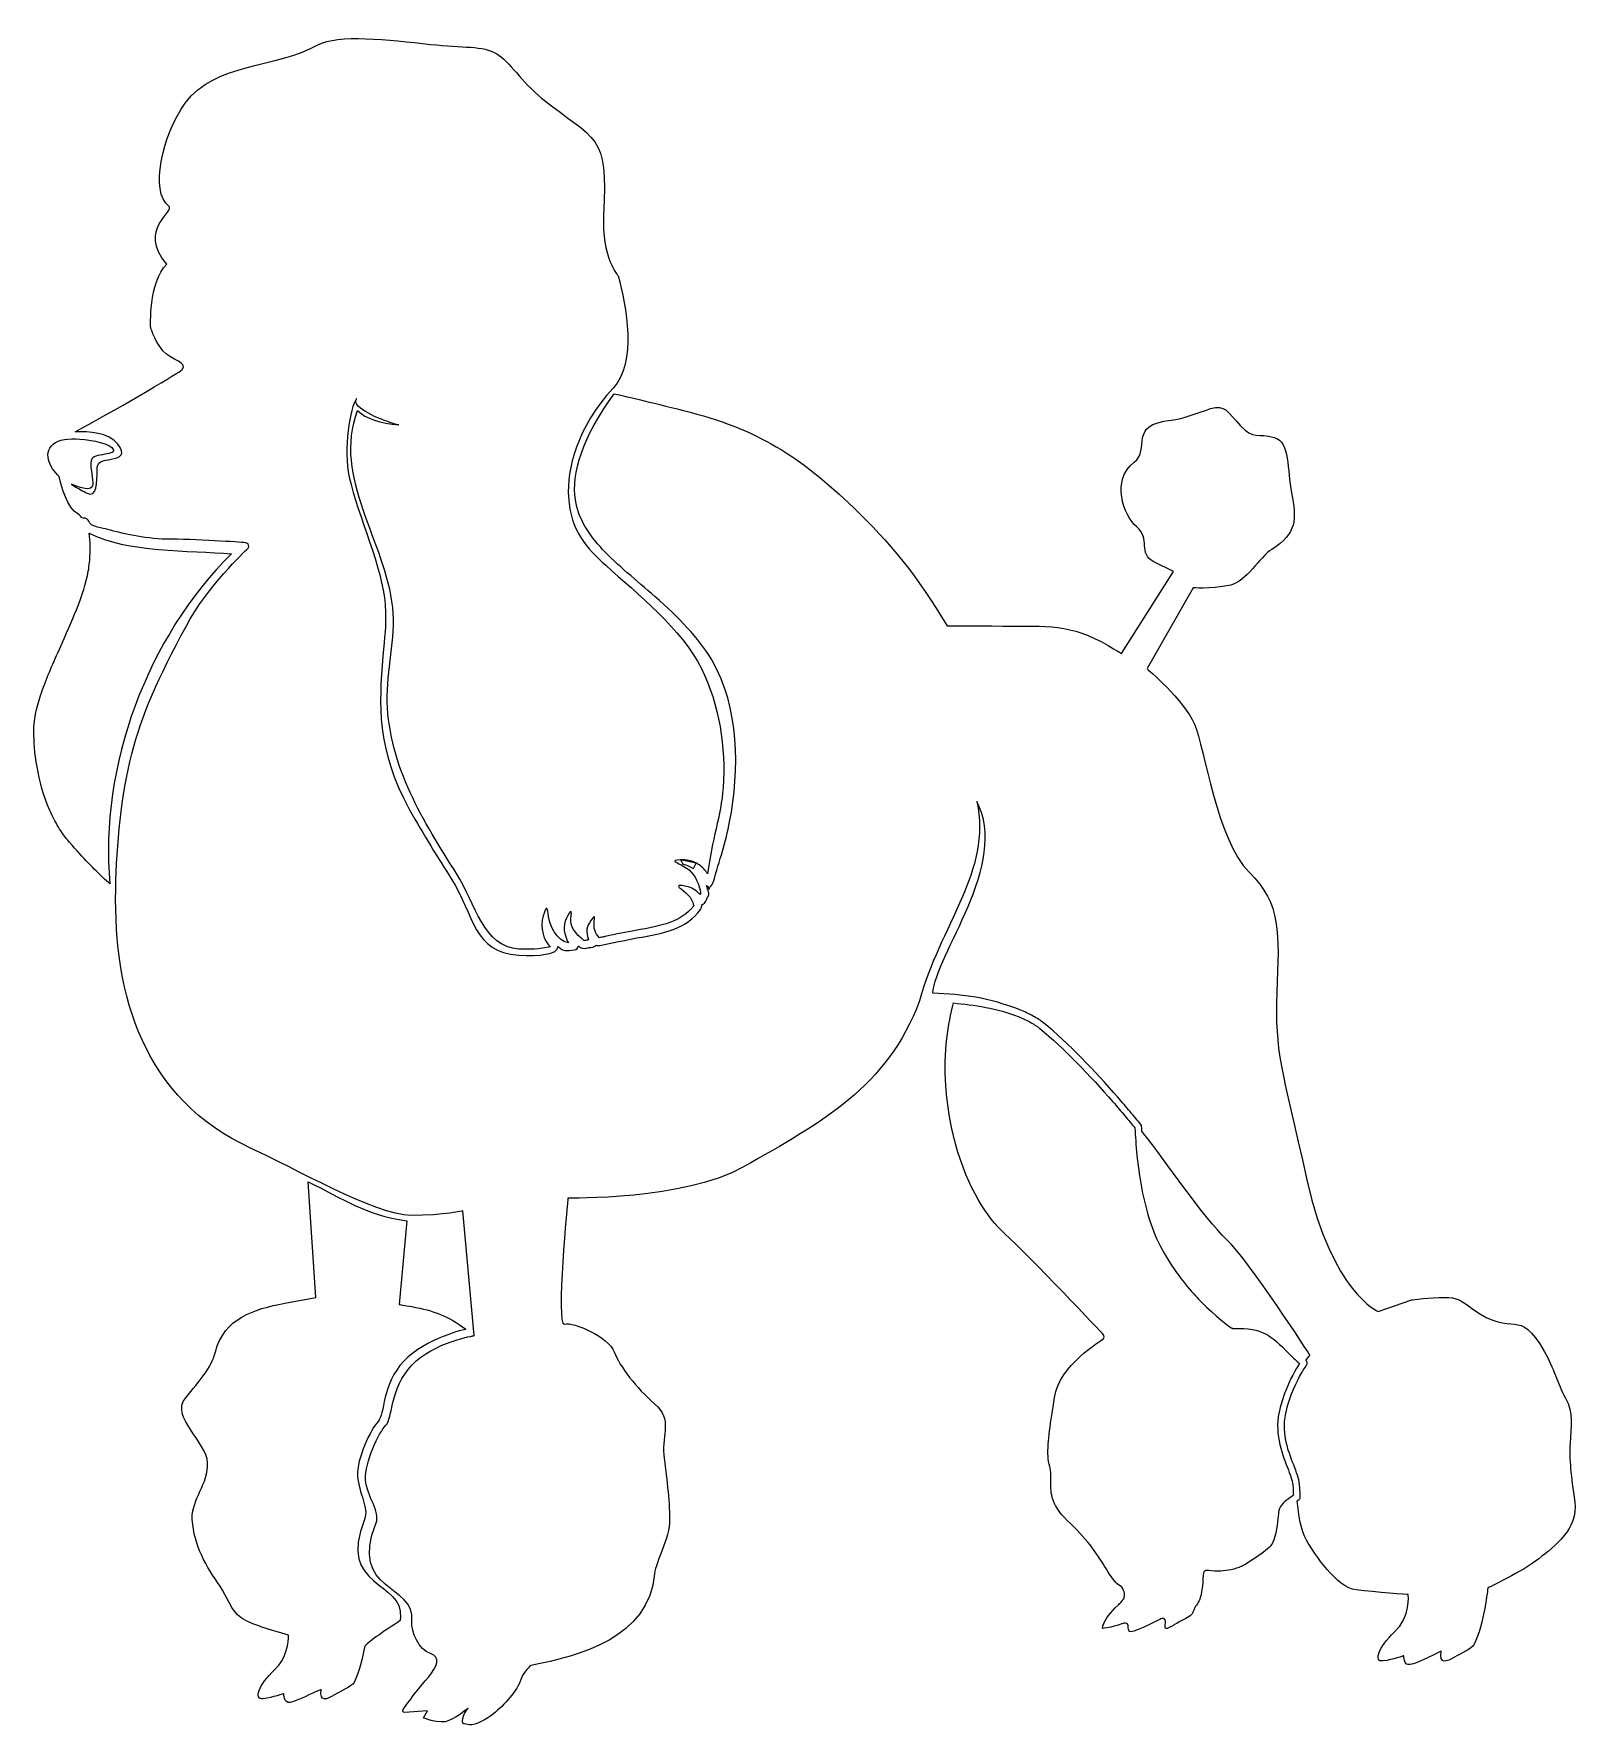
# Model space of a CAD drawing. Header units: centimetres. Extents: x -9.4 to 9.4, y -10.2 to 10.3.
import ezdxf

# ---------------------------------------------------------------- set-up
doc = ezdxf.new("R2010")
doc.units = ezdxf.units.CM
doc.header["$MEASUREMENT"] = 0
doc.layers.add('Camada 1', color=7, linetype='Continuous')

msp = doc.modelspace()

# ---------------------------------------------------------------- linework, layer by layer
at = {"layer": 'Camada 1'}
for points, knots in [([(-7.73697, 7.49444), (-7.96123, 7.27005), (-7.93326, 6.72297), (-7.93326, 6.72297), (-7.93326, 6.72297), (-7.93326, 6.72297), (-7.86672, 6.49916), (-7.74017, 6.40071), (-7.74017, 6.40071), (-7.61394, 6.30228), (-7.43831, 6.28117), (-7.5928, 6.18272), (-7.5928, 6.18272), (-7.72895, 6.09594), (-8.57425, 5.59953), (-8.84976, 5.45901), (-8.84976, 5.45901), (-8.67894, 5.46557), (-8.44831, 5.45335), (-8.3334, 5.30846), (-8.3334, 5.30846), (-8.30443, 5.27192), (-8.28011, 5.23054), (-8.28286, 5.20506), (-8.28286, 5.20506), (-8.29072, 5.13037), (-8.45103, 5.12132), (-8.4994, 5.11171), (-8.4994, 5.11171), (-8.55356, 5.10123), (-8.57991, 5.06586), (-8.58256, 5.02945), (-8.58256, 5.02945), (-8.58838, 4.94529), (-8.56872, 4.68435), (-8.66789, 4.70444), (-8.66789, 4.70444), (-8.72179, 4.71537), (-8.81439, 4.7704), (-8.89461, 4.82385), (-8.89461, 4.82385), (-8.79296, 4.77784), (-8.64341, 4.72789), (-8.63542, 4.81787), (-8.63542, 4.81787), (-8.62989, 4.88076), (-8.66482, 5.02041), (-8.66077, 5.07983), (-8.66077, 5.07983), (-8.65466, 5.165), (-8.59904, 5.16587), (-8.51763, 5.18177), (-8.51763, 5.18177), (-8.44032, 5.1969), (-8.37478, 5.20201), (-8.38439, 5.23842), (-8.38439, 5.23842), (-8.40709, 5.32346), (-8.67374, 5.35857), (-8.73809, 5.36627), (-8.73809, 5.36627), (-8.88081, 5.38344), (-9.01069, 5.37561), (-9.08755, 5.32841), (-9.08755, 5.32841), (-9.26008, 5.22268), (-9.15729, 5.02364), (-9.04329, 4.91645), (-9.04329, 4.91645), (-9.02538, 4.80011), (-8.93743, 4.52505), (-8.81686, 4.46475), (-8.81686, 4.46475), (-8.79297, 4.45282), (-8.77027, 4.40839), (-8.75235, 4.41247), (-8.75235, 4.41247), (-8.74375, 4.41435), (-8.73518, 4.4135), (-8.72758, 4.41027), (-8.72758, 4.41027), (-8.69191, 4.39773), (-8.68435, 4.38027), (-8.67501, 4.35899), (-8.67501, 4.35899), (-8.66802, 4.34282), (-8.65842, 4.32129), (-8.54118, 4.29419), (-8.54118, 4.29419), (-8.54118, 4.29419), (-8.54059, 4.2942), (-8.54059, 4.2942), (-8.54059, 4.2942), (-8.50156, 4.28518), (-8.46238, 4.27528), (-8.42089, 4.2648), (-8.42089, 4.2648), (-8.22957, 4.21646), (-7.98666, 4.15513), (-7.68072, 4.15513), (-7.68072, 4.15513), (-7.30096, 4.15513), (-6.7814, 4.11306), (-6.77995, 4.1129), (-6.77995, 4.1129), (-6.75751, 4.11115), (-6.7405, 4.0915), (-6.74225, 4.06893), (-6.74225, 4.06893), (-6.74312, 4.05697), (-6.7491, 4.04649), (-6.75783, 4.03967), (-6.75783, 4.03967), (-6.79336, 4.00676), (-7.23792, 3.59176), (-7.5044, 3.09884), (-7.5044, 3.09884), (-7.84354, 2.47125), (-8.04142, 2.0213), (-8.16096, 1.55301), (-8.16096, 1.55301), (-8.29129, 1.04205), (-8.34588, 0.46176), (-8.3571, -0.09376), (-8.3571, -0.09376), (-8.38316, -1.38681), (-8.01825, -2.63881), (-6.71295, -3.23553), (-6.71295, -3.23553), (-6.22209, -3.45992), (-5.19813, -4.04894), (-4.77731, -4.04894), (-4.77731, -4.04894), (-4.35662, -4.04894), (-4.14607, -3.99303), (-4.14607, -3.99303), (-4.14607, -3.99303), (-4.14607, -3.99303), (-4.00584, -5.50772), (-4.00584, -5.50772), (-4.00584, -5.50772), (-4.00584, -5.50772), (-4.49714, -5.58474), (-4.76347, -5.8652), (-4.76347, -5.8652), (-5.03009, -6.14566), (-4.99485, -6.51057), (-5.07901, -6.59474), (-5.07901, -6.59474), (-5.16333, -6.6789), (-5.33865, -7.04382), (-5.32465, -7.25421), (-5.32465, -7.25421), (-5.31068, -7.46463), (-5.14219, -7.63966), (-5.19826, -7.77988), (-5.19826, -7.77988), (-5.53563, -8.62297), (-4.71307, -8.51989), (-4.76331, -8.97217), (-4.76331, -8.97217), (-4.77728, -9.0984), (-4.67915, -9.3228), (-4.53892, -9.36489), (-4.53892, -9.36489), (-4.40364, -9.40537), (-4.45941, -9.5229), (-4.56382, -9.6513), (-4.56382, -9.6513), (-4.66897, -9.78063), (-4.7186, -9.83333), (-4.77744, -9.91737), (-4.77744, -9.91737), (-4.81281, -9.96759), (-4.91912, -10.08567), (-4.85404, -10.08075), (-4.85404, -10.08075), (-4.85404, -10.08075), (-4.57313, -10.05964), (-4.57313, -10.05964), (-4.57313, -10.05964), (-4.57313, -10.05964), (-4.62221, -10.14423), (-4.62221, -10.14423), (-4.62221, -10.14423), (-4.62221, -10.14423), (-4.43277, -10.22839), (-4.31336, -10.17931), (-4.31336, -10.17931), (-4.19395, -10.12997), (-4.08169, -10.02627), (-4.08169, -10.02627), (-4.08169, -10.02627), (-4.08169, -10.02627), (-4.17255, -10.14713), (-4.14606, -10.20873), (-4.14606, -10.20873), (-4.13788, -10.22767), (-4.08854, -10.22027), (-4.06057, -10.22839), (-4.06057, -10.22839), (-4.00088, -10.24601), (-3.84636, -10.15632), (-3.77445, -10.09663), (-3.77445, -10.09663), (-3.64253, -9.98712), (-3.48833, -9.82739), (-3.43298, -9.6611), (-3.43298, -9.6611), (-3.40808, -9.58596), (-3.32143, -9.50978), (-3.32143, -9.50978), (-3.32143, -9.50978), (-2.72019, -9.39418), (-1.88829, -9.17196), (-1.8178, -8.39715), (-1.8178, -8.39715), (-1.80383, -8.24279), (-1.6355, -7.97617), (-1.6355, -7.73778), (-1.6355, -7.73778), (-1.6355, -7.49942), (-1.67757, -7.20483), (-1.70554, -6.95234), (-1.70554, -6.95234), (-1.73367, -6.69985), (-1.59341, -6.53165), (-1.8178, -6.33523), (-1.8178, -6.33523), (-2.04235, -6.13894), (-2.23862, -5.88644), (-2.30881, -5.70412), (-2.30881, -5.70412), (-2.37885, -5.52166), (-2.79969, -5.33937), (-2.91195, -5.36733), (-2.91195, -5.36733), (-3.02408, -5.39546), (-2.86985, -3.83851), (-2.86985, -3.83851), (-2.86985, -3.83851), (-2.86985, -3.83851), (-1.45316, -3.86664), (-0.73776, -3.45992), (-0.73776, -3.45992), (0.21339, -2.91895), (1.00524, -2.49451), (1.39621, -1.44446), (1.39621, -1.44446), (1.63153, -0.55882), (2.28211, 0.14026), (2.09151, 0.97333), (2.09151, 0.97333), (2.495, 0.22226), (1.58346, -0.89534), (1.55814, -1.35302), (1.55814, -1.35302), (1.92509, -1.36583), (2.23119, -1.40313), (2.62534, -1.55977), (2.62534, -1.55977), (2.6782, -1.58075), (2.72858, -1.60406), (2.77472, -1.62954), (2.77472, -1.62954), (2.8219, -1.65544), (2.86574, -1.68412), (2.90521, -1.71574), (2.90521, -1.71574), (2.90521, -1.71574), (2.90653, -1.71677), (2.90653, -1.71677), (2.90653, -1.71677), (3.19818, -1.95209), (3.53312, -2.30549), (3.80323, -2.61535), (3.80323, -2.61535), (3.85451, -2.6739), (3.90443, -2.73259), (3.95248, -2.78982), (3.95248, -2.78982), (4.00127, -2.8479), (4.04479, -2.9005), (4.08252, -2.94706), (4.08252, -2.94706), (4.08792, -2.95362), (4.09141, -2.96206), (4.09186, -2.97124), (4.09186, -2.97124), (4.09257, -2.98958), (4.09347, -3.00807), (4.09448, -3.02715), (4.09448, -3.02715), (4.09448, -3.02715), (4.11514, -3.05319), (4.11514, -3.05319), (4.11514, -3.05319), (4.38163, -3.38971), (4.84452, -4.07702), (5.125, -4.34351), (5.125, -4.34351), (5.40556, -4.61013), (6.13484, -5.74607), (6.13484, -5.74607), (6.13484, -5.74607), (6.13484, -5.74607), (6.11518, -5.76705), (6.08489, -5.80796), (6.08489, -5.80796), (6.08489, -5.80796), (6.08851, -5.81148), (6.08851, -5.81148), (6.08851, -5.81148), (6.08851, -5.81148), (6.08851, -5.81148), (6.08851, -5.81148), (6.08851, -5.81148), (6.10325, -5.82516), (6.10613, -5.84789), (6.09452, -5.86493), (6.09452, -5.86493), (6.04441, -5.93713), (5.97599, -6.05117), (5.9163, -6.20436), (5.9163, -6.20436), (5.90508, -6.23376), (5.89357, -6.26492), (5.88267, -6.29842), (5.88267, -6.29842), (5.87203, -6.33104), (5.86169, -6.36541), (5.85224, -6.4015), (5.85224, -6.4015), (5.85224, -6.4015), (5.85192, -6.40147), (5.85192, -6.40147), (5.85192, -6.40147), (5.85192, -6.40147), (5.85192, -6.40176), (5.85192, -6.40176), (5.85192, -6.40176), (5.77924, -6.67391), (5.8679, -6.90053), (5.93709, -7.07714), (5.93709, -7.07714), (5.97178, -7.16593), (6.00175, -7.24301), (6.00728, -7.31185), (6.00728, -7.31185), (6.00728, -7.31185), (6.00728, -7.31185), (6.00728, -7.31185), (6.00728, -7.31185), (6.00728, -7.31185), (6.00728, -7.31214), (6.00728, -7.31214), (6.00728, -7.31214), (6.00728, -7.31214), (6.00741, -7.31418), (6.00741, -7.31418), (6.00741, -7.31418), (6.00741, -7.31418), (6.00741, -7.31418), (6.00741, -7.31418), (6.00741, -7.31418), (6.00741, -7.31418), (6.00741, -7.31434), (6.00741, -7.31434), (6.00741, -7.31434), (6.00741, -7.31434), (6.01077, -7.36167), (6.01077, -7.36167), (6.01077, -7.36167), (6.01265, -7.39107), (6.01498, -7.42239), (6.01762, -7.45864), (6.01762, -7.45864), (6.01762, -7.45864), (6.01762, -7.45893), (6.01762, -7.45893), (6.01762, -7.45893), (6.01762, -7.45893), (6.01791, -7.46126), (6.01791, -7.46126), (6.01791, -7.46126), (6.01791, -7.46126), (6.01762, -7.46142), (6.01762, -7.46142), (6.01762, -7.46142), (6.01878, -7.47481), (6.01325, -7.48849), (6.00161, -7.49711), (6.00161, -7.49711), (5.99447, -7.50264), (5.98764, -7.50772), (5.98108, -7.51254), (5.98108, -7.51254), (5.99608, -7.68232), (6.02347, -7.87134), (6.09295, -7.99032), (6.09295, -7.99032), (6.19108, -8.15862), (6.45755, -8.56534), (6.69607, -8.59344), (6.69607, -8.59344), (6.93446, -8.62157), (7.32718, -8.64951), (7.32718, -8.64951), (7.32718, -8.64951), (7.32718, -8.64951), (7.35777, -8.92066), (7.16121, -9.10354), (7.16121, -9.10354), (6.96447, -9.28629), (6.90128, -9.46901), (7.02066, -9.45504), (7.02066, -9.45504), (7.14007, -9.44094), (7.27347, -9.3917), (7.27347, -9.3917), (7.27347, -9.3917), (7.27347, -9.3917), (7.26691, -9.51314), (7.3512, -9.49917), (7.3512, -9.49917), (7.43552, -9.48504), (7.7263, -9.3355), (7.7263, -9.3355), (7.7263, -9.3355), (7.70082, -9.50221), (7.79213, -9.46755), (7.8878, -9.40903), (7.8878, -9.40903), (7.95347, -9.36897), (8.10243, -9.30433), (8.12516, -9.25771), (8.12516, -9.25771), (8.24909, -9.00434), (8.29177, -8.56911), (8.29177, -8.56911), (8.29177, -8.56911), (8.29177, -8.56911), (8.71579, -8.36903), (8.91206, -8.21467), (8.91206, -8.21467), (9.10851, -8.06031), (9.3891, -7.85005), (9.34688, -7.52736), (9.34688, -7.52736), (9.30481, -7.20483), (9.27687, -7.00841), (9.29084, -6.81211), (9.29084, -6.81211), (9.30481, -6.61566), (9.33291, -6.44749), (9.23477, -6.26503), (9.23477, -6.26503), (9.13664, -6.08271), (9.09454, -5.90041), (8.98228, -5.70411), (8.98228, -5.70411), (8.65666, -5.13417), (8.61792, -5.55253), (8.11267, -5.18516), (8.11267, -5.18516), (7.95847, -5.0729), (7.93035, -5.04477), (7.76202, -5.04477), (7.76202, -5.04477), (7.59369, -5.04477), (7.3693, -5.0729), (7.3693, -5.0729), (7.3693, -5.0729), (7.3693, -5.0729), (6.96245, -5.21313), (6.96245, -5.21313), (6.96245, -5.21313), (6.96245, -5.21313), (6.40664, -4.99368), (6.09792, -3.61793), (6.09792, -3.61793), (5.78907, -2.24231), (5.70478, -2.07382), (5.73287, -1.34386), (5.73287, -1.34386), (5.76097, -0.61387), (5.78907, -0.27695), (5.39606, 0.11608), (5.39606, 0.11608), (5.00292, 0.50909), (4.85861, 1.61751), (4.73251, 1.9121), (4.73251, 1.9121), (4.60628, 2.20653), (4.15733, 2.58528), (4.15733, 2.58528), (4.15733, 2.58528), (4.15733, 2.58528), (4.71825, 3.56702), (4.71825, 3.56702), (4.71825, 3.56702), (4.71825, 3.56702), (4.89195, 3.54358), (5.17241, 3.59962), (5.17241, 3.59962), (5.35458, 3.63603), (5.52655, 3.94067), (5.67115, 4.03282), (5.67115, 4.03282), (5.9755, 4.22634), (5.97447, 4.39744), (5.91055, 4.71722), (5.91055, 4.71722), (5.85448, 4.99768), (5.89658, 5.33433), (5.70015, 5.39056), (5.70015, 5.39056), (5.50386, 5.44663), (5.44779, 5.36243), (5.29343, 5.53063), (5.29343, 5.53063), (5.13923, 5.69912), (5.09716, 5.79725), (4.92883, 5.74119), (4.92883, 5.74119), (4.7605, 5.68497), (4.59215, 5.6148), (4.45194, 5.6008), (4.45194, 5.6008), (3.91857, 5.54751), (4.2063, 5.24811), (3.99937, 5.08912), (3.99937, 5.08912), (3.72389, 4.87711), (3.86658, 4.44145), (4.03228, 4.30484), (4.03228, 4.30484), (4.20587, 4.16199), (4.04379, 3.98086), (4.24151, 3.88241), (4.24151, 3.88241), (4.24151, 3.88241), (4.48006, 3.76345), (4.48006, 3.76345), (4.48006, 3.76345), (4.48006, 3.76345), (3.84882, 2.76758), (3.84882, 2.76758), (3.84882, 2.76758), (3.84882, 2.76758), (3.77982, 2.81097), (3.68528, 2.86603), (3.68528, 2.86603), (3.22411, 3.13453), (2.94207, 3.09987), (2.40941, 3.10251), (2.40941, 3.10251), (2.0605, 3.10426), (1.73086, 3.10426), (1.73086, 3.10426), (1.73086, 3.10426), (1.37732, 3.70333), (1.02522, 4.12777), (0.60191, 4.53333), (0.60191, 4.53333), (-0.0583, 5.16574), (-0.56503, 5.49337), (-1.46901, 5.71805), (-1.46901, 5.71805), (-1.86422, 5.81634), (-2.21979, 5.90355), (-2.30994, 5.91958), (-2.30994, 5.91958), (-2.69377, 5.39727), (-2.82889, 4.94906), (-2.77897, 4.63381), (-2.77897, 4.63381), (-2.74243, 4.40256), (-2.61792, 4.21167), (-2.44943, 4.03199), (-2.44943, 4.03199), (-2.26988, 3.84051), (-2.04041, 3.66184), (-1.81427, 3.46075), (-1.81427, 3.46075), (-1.52363, 3.20228), (-1.28759, 2.96696), (-1.12466, 2.69248), (-1.12466, 2.69248), (-0.78538, 2.12124), (-0.78655, 1.35763), (-0.90826, 0.72522), (-0.90826, 0.72522), (-0.95472, 0.48437), (-1.02608, 0.2658), (-1.10821, -0.0113), (-1.10821, -0.0113), (-1.10821, -0.0113), (-1.10831, -0.01128), (-1.10831, -0.01128), (-1.10831, -0.01128), (-1.11807, -0.04404), (-1.1453, -0.05089), (-1.15826, -0.09428), (-1.15826, -0.09428), (-1.16699, -0.0742), (-1.1689, -0.05658), (-1.1884, -0.04753), (-1.1884, -0.04753), (-1.1785, -0.07592), (-1.16977, -0.10317), (-1.1625, -0.12661), (-1.1625, -0.12661), (-1.1625, -0.12661), (-1.1625, -0.12661), (-1.1625, -0.12661), (-1.1625, -0.12661), (-1.15843, -0.13955), (-1.15901, -0.15413), (-1.16483, -0.16738), (-1.16483, -0.16738), (-1.17139, -0.18251), (-1.17795, -0.19662), (-1.18449, -0.20987), (-1.18449, -0.20987), (-1.19002, -0.2208), (-1.19629, -0.23289), (-1.20373, -0.24644), (-1.20373, -0.24644), (-1.20796, -0.25533), (-1.2145, -0.26348), (-1.22339, -0.26943), (-1.22339, -0.26943), (-1.23141, -0.27512), (-1.2403, -0.27816), (-1.24932, -0.27919), (-1.24932, -0.27919), (-1.2448, -0.30205), (-1.24435, -0.31398), (-1.25993, -0.33523), (-1.25993, -0.33523), (-1.43556, -0.57494), (-1.6844, -0.61976), (-2.03228, -0.68239), (-2.03228, -0.68239), (-2.18344, -0.70975), (-2.33314, -0.74266), (-2.48324, -0.77428), (-2.48324, -0.77428), (-2.49679, -0.77748), (-2.5115, -0.776), (-2.52417, -0.7692), (-2.52417, -0.7692), (-2.54513, -0.79423), (-2.58751, -0.79497), (-2.61736, -0.79992), (-2.61736, -0.79992), (-2.6494, -0.80561), (-2.69293, -0.82016), (-2.72147, -0.79656), (-2.72147, -0.79656), (-2.72816, -0.79103), (-2.73459, -0.78534), (-2.74113, -0.77965), (-2.74113, -0.77965), (-2.75031, -0.80354), (-2.76325, -0.82246), (-2.79151, -0.82582), (-2.79151, -0.82582), (-2.89679, -0.83863), (-2.9125, -0.85201), (-2.99318, -0.78592), (-2.99318, -0.78592), (-2.99318, -0.78592), (-2.99318, -0.78663), (-2.99318, -0.78663), (-2.99318, -0.78663), (-2.98868, -0.88392), (-3.22181, -0.90442), (-3.46612, -0.88945), (-3.46612, -0.88945), (-4.0282, -0.85476), (-3.99558, -0.41693), (-4.28987, 0.04379), (-4.28987, 0.04379), (-4.44494, 0.28652), (-4.62261, 0.56976), (-4.79049, 0.87395), (-4.79049, 0.87395), (-5.20009, 1.61671), (-5.16077, 2.14575), (-5.11709, 2.73257), (-5.11709, 2.73257), (-5.09759, 2.99612), (-5.06904, 3.05568), (-5.08928, 3.3663), (-5.08928, 3.3663), (-5.11796, 3.80358), (-5.41559, 4.43162), (-5.5241, 4.9107), (-5.5241, 4.9107), (-5.59808, 5.23701), (-5.51217, 5.7653), (-5.43499, 5.86317), (-5.43499, 5.86317), (-5.43033, 5.86915), (-5.46806, 5.81848), (-5.41475, 5.77086), (-5.41475, 5.77086), (-5.34516, 5.70765), (-5.247, 5.65452), (-5.13329, 5.61084), (-5.13329, 5.61084), (-5.06529, 5.58478), (-4.9951, 5.56176), (-4.92318, 5.54181), (-4.92318, 5.54181), (-5.14159, 5.56454), (-5.32217, 5.61521), (-5.42176, 5.71683), (-5.42176, 5.71683), (-5.73048, 4.90316), (-5.07754, 4.11652), (-4.99554, 3.32743), (-4.99554, 3.32743), (-4.9558, 2.94635), (-5.07155, 2.5663), (-5.06179, 2.18451), (-5.06179, 2.18451), (-5.04168, 1.40169), (-4.62057, 0.72298), (-4.22203, 0.10092), (-4.22203, 0.10092), (-3.98904, -0.26267), (-3.90138, -0.79432), (-3.46498, -0.81777), (-3.46498, -0.81777), (-3.34483, -0.82433), (-3.21, -0.81938), (-3.08245, -0.78851), (-3.08245, -0.78851), (-3.16238, -0.73173), (-3.21233, -0.5506), (-3.16997, -0.41354), (-3.16997, -0.41354), (-3.14026, -0.31789), (-3.1225, -0.28061), (-3.11025, -0.39126), (-3.11025, -0.39126), (-3.09482, -0.53062), (-3.01095, -0.7176), (-2.86096, -0.7403), (-2.86096, -0.7403), (-2.92197, -0.64169), (-2.93174, -0.53715), (-2.88834, -0.44413), (-2.88834, -0.44413), (-2.83767, -0.33562), (-2.81714, -0.32501), (-2.8336, -0.44879), (-2.8336, -0.44879), (-2.8422, -0.5433), (-2.78468, -0.61421), (-2.72134, -0.67332), (-2.72134, -0.67332), (-2.70621, -0.68745), (-2.69004, -0.70187), (-2.67401, -0.71542), (-2.67401, -0.71542), (-2.66221, -0.71354), (-2.64837, -0.71121), (-2.63295, -0.70843), (-2.63295, -0.70843), (-2.63295, -0.70843), (-2.6194, -0.70608), (-2.6194, -0.70608), (-2.6194, -0.70608), (-2.6194, -0.70608), (-2.62131, -0.70087), (-2.62131, -0.70087), (-2.62131, -0.70087), (-2.65568, -0.60374), (-2.64301, -0.53863), (-2.59318, -0.47224), (-2.59318, -0.47224), (-2.54439, -0.40713), (-2.54468, -0.40205), (-2.55138, -0.47938), (-2.55138, -0.47938), (-2.55823, -0.55873), (-2.54598, -0.62236), (-2.48658, -0.68017), (-2.48658, -0.68017), (-2.48658, -0.68017), (-2.46065, -0.67448), (-2.46065, -0.67448), (-2.46065, -0.67448), (-2.46065, -0.67448), (-2.46049, -0.67449), (-2.46049, -0.67449), (-2.46049, -0.67449), (-2.44536, -0.67116), (-2.43064, -0.6678), (-2.41665, -0.66459), (-2.41665, -0.66459), (-2.28431, -0.63371), (-2.16109, -0.61159), (-2.04854, -0.59135), (-2.04854, -0.59135), (-1.72847, -0.53367), (-1.49768, -0.49203), (-1.34377, -0.2924), (-1.34377, -0.2924), (-1.35528, -0.23734), (-1.37814, -0.19572), (-1.40973, -0.16135), (-1.40973, -0.16135), (-1.4741, -0.09131), (-1.63164, -0.02054), (-1.42955, -0.05634), (-1.42955, -0.05634), (-1.36867, -0.06711), (-1.32078, -0.10322), (-1.26718, -0.15566), (-1.26718, -0.15566), (-1.25858, -0.16439), (-1.25975, -0.11211), (-1.27549, -0.06361), (-1.27549, -0.06361), (-1.31494, 0.05783), (-1.36971, 0.13602), (-1.46274, 0.18669), (-1.46274, 0.18669), (-1.54764, 0.23299), (-1.6439, 0.26387), (-1.50264, 0.26548), (-1.50264, 0.26548), (-1.49129, 0.26548), (-1.47846, 0.26548), (-1.46375, 0.26519), (-1.46375, 0.26519), (-1.46375, 0.26519), (-1.4556, 0.26506), (-1.4556, 0.26506), (-1.4556, 0.26506), (-1.4093, 0.2639), (-1.36387, 0.25183), (-1.32206, 0.23085), (-1.32206, 0.23085), (-1.31783, 0.22865), (-1.31362, 0.22648), (-1.30939, 0.22416), (-1.30939, 0.22416), (-1.26642, 0.20043), (-1.22771, 0.16722), (-1.19625, 0.12703), (-1.19625, 0.12703), (-1.18852, 0.11727), (-1.18154, 0.10737), (-1.17498, 0.09732), (-1.17498, 0.09732), (-1.12489, 0.49935), (-1.01205, 0.80429), (-0.98654, 1.14182), (-0.98654, 1.14182), (-0.95016, 1.62423), (-1.03562, 2.15353), (-1.25025, 2.58674), (-1.25025, 2.58674), (-1.48716, 3.06479), (-2.02434, 3.49146), (-2.4092, 3.83917), (-2.4092, 3.83917), (-2.64246, 4.05018), (-2.83642, 4.24819), (-2.86397, 4.66933), (-2.86397, 4.66933), (-2.88508, 4.99302), (-2.75999, 5.5187), (-2.32184, 5.98976), (-2.32184, 5.98976), (-2.32184, 5.98976), (-2.32242, 5.98931), (-2.32242, 5.98931), (-2.32242, 5.98931), (-2.03193, 6.29538), (-2.15846, 6.99041), (-2.26141, 7.35255), (-2.26141, 7.35255), (-2.26141, 7.35255), (-2.46498, 7.58422), (-2.43688, 8.08965), (-2.43688, 8.08965), (-2.38081, 9.10036), (-2.52964, 8.97471), (-3.18898, 9.50866), (-3.18898, 9.50866), (-3.43202, 9.7053), (-3.58069, 9.9552), (-3.73168, 10.04534), (-3.73168, 10.04534), (-3.90321, 10.14771), (-4.14419, 10.11596), (-4.53837, 10.16022), (-4.53837, 10.16022), (-5.04772, 10.21745), (-5.66195, 10.28793), (-5.90452, 10.15323), (-5.90452, 10.15323), (-6.40908, 9.87306), (-7.15084, 9.93873), (-7.51298, 9.44846), (-7.51298, 9.44846), (-7.79955, 9.06069), (-7.94137, 8.36319), (-7.71539, 8.20185), (-7.71539, 8.20185), (-7.62135, 8.13457), (-8.10361, 7.91674), (-7.73697, 7.49444), (-7.73697, 7.49444), (-7.73697, 7.49444), (-7.73697, 7.49444), (-7.73697, 7.49444)], [0, 0, 0, 0, 0.00431034, 0.00431034, 0.00431034, 0.00431034, 0.00862069, 0.00862069, 0.00862069, 0.00862069, 0.01293103, 0.01293103, 0.01293103, 0.01293103, 0.01724138, 0.01724138, 0.01724138, 0.01724138, 0.02155172, 0.02155172, 0.02155172, 0.02155172, 0.02586207, 0.02586207, 0.02586207, 0.02586207, 0.03017241, 0.03017241, 0.03017241, 0.03017241, 0.03448276, 0.03448276, 0.03448276, 0.03448276, 0.0387931, 0.0387931, 0.0387931, 0.0387931, 0.04310345, 0.04310345, 0.04310345, 0.04310345, 0.04741379, 0.04741379, 0.04741379, 0.04741379, 0.05172414, 0.05172414, 0.05172414, 0.05172414, 0.05603448, 0.05603448, 0.05603448, 0.05603448, 0.06034483, 0.06034483, 0.06034483, 0.06034483, 0.06465517, 0.06465517, 0.06465517, 0.06465517, 0.06896552, 0.06896552, 0.06896552, 0.06896552, 0.07327586, 0.07327586, 0.07327586, 0.07327586, 0.07758621, 0.07758621, 0.07758621, 0.07758621, 0.08189655, 0.08189655, 0.08189655, 0.08189655, 0.0862069, 0.0862069, 0.0862069, 0.0862069, 0.09051724, 0.09051724, 0.09051724, 0.09051724, 0.09482759, 0.09482759, 0.09482759, 0.09482759, 0.09913793, 0.09913793, 0.09913793, 0.09913793, 0.10344828, 0.10344828, 0.10344828, 0.10344828, 0.10775862, 0.10775862, 0.10775862, 0.10775862, 0.11206897, 0.11206897, 0.11206897, 0.11206897, 0.11637931, 0.11637931, 0.11637931, 0.11637931, 0.12068966, 0.12068966, 0.12068966, 0.12068966, 0.125, 0.125, 0.125, 0.125, 0.12931034, 0.12931034, 0.12931034, 0.12931034, 0.13362069, 0.13362069, 0.13362069, 0.13362069, 0.13793103, 0.13793103, 0.13793103, 0.13793103, 0.14224138, 0.14224138, 0.14224138, 0.14224138, 0.14655172, 0.14655172, 0.14655172, 0.14655172, 0.15086207, 0.15086207, 0.15086207, 0.15086207, 0.15517241, 0.15517241, 0.15517241, 0.15517241, 0.15948276, 0.15948276, 0.15948276, 0.15948276, 0.1637931, 0.1637931, 0.1637931, 0.1637931, 0.16810345, 0.16810345, 0.16810345, 0.16810345, 0.17241379, 0.17241379, 0.17241379, 0.17241379, 0.17672414, 0.17672414, 0.17672414, 0.17672414, 0.18103448, 0.18103448, 0.18103448, 0.18103448, 0.18534483, 0.18534483, 0.18534483, 0.18534483, 0.18965517, 0.18965517, 0.18965517, 0.18965517, 0.19396552, 0.19396552, 0.19396552, 0.19396552, 0.19827586, 0.19827586, 0.19827586, 0.19827586, 0.20258621, 0.20258621, 0.20258621, 0.20258621, 0.20689655, 0.20689655, 0.20689655, 0.20689655, 0.2112069, 0.2112069, 0.2112069, 0.2112069, 0.21551724, 0.21551724, 0.21551724, 0.21551724, 0.21982759, 0.21982759, 0.21982759, 0.21982759, 0.22413793, 0.22413793, 0.22413793, 0.22413793, 0.22844828, 0.22844828, 0.22844828, 0.22844828, 0.23275862, 0.23275862, 0.23275862, 0.23275862, 0.23706897, 0.23706897, 0.23706897, 0.23706897, 0.24137931, 0.24137931, 0.24137931, 0.24137931, 0.24568966, 0.24568966, 0.24568966, 0.24568966, 0.25, 0.25, 0.25, 0.25, 0.25431034, 0.25431034, 0.25431034, 0.25431034, 0.25862069, 0.25862069, 0.25862069, 0.25862069, 0.26293103, 0.26293103, 0.26293103, 0.26293103, 0.26724138, 0.26724138, 0.26724138, 0.26724138, 0.27155172, 0.27155172, 0.27155172, 0.27155172, 0.27586207, 0.27586207, 0.27586207, 0.27586207, 0.28017241, 0.28017241, 0.28017241, 0.28017241, 0.28448276, 0.28448276, 0.28448276, 0.28448276, 0.2887931, 0.2887931, 0.2887931, 0.2887931, 0.29310345, 0.29310345, 0.29310345, 0.29310345, 0.29741379, 0.29741379, 0.29741379, 0.29741379, 0.30172414, 0.30172414, 0.30172414, 0.30172414, 0.30603448, 0.30603448, 0.30603448, 0.30603448, 0.31034483, 0.31034483, 0.31034483, 0.31034483, 0.31465517, 0.31465517, 0.31465517, 0.31465517, 0.31896552, 0.31896552, 0.31896552, 0.31896552, 0.32327586, 0.32327586, 0.32327586, 0.32327586, 0.32758621, 0.32758621, 0.32758621, 0.32758621, 0.33189655, 0.33189655, 0.33189655, 0.33189655, 0.3362069, 0.3362069, 0.3362069, 0.3362069, 0.34051724, 0.34051724, 0.34051724, 0.34051724, 0.34482759, 0.34482759, 0.34482759, 0.34482759, 0.34913793, 0.34913793, 0.34913793, 0.34913793, 0.35344828, 0.35344828, 0.35344828, 0.35344828, 0.35775862, 0.35775862, 0.35775862, 0.35775862, 0.36206897, 0.36206897, 0.36206897, 0.36206897, 0.36637931, 0.36637931, 0.36637931, 0.36637931, 0.37068966, 0.37068966, 0.37068966, 0.37068966, 0.375, 0.375, 0.375, 0.375, 0.37931034, 0.37931034, 0.37931034, 0.37931034, 0.38362069, 0.38362069, 0.38362069, 0.38362069, 0.38793103, 0.38793103, 0.38793103, 0.38793103, 0.39224138, 0.39224138, 0.39224138, 0.39224138, 0.39655172, 0.39655172, 0.39655172, 0.39655172, 0.40086207, 0.40086207, 0.40086207, 0.40086207, 0.40517241, 0.40517241, 0.40517241, 0.40517241, 0.40948276, 0.40948276, 0.40948276, 0.40948276, 0.4137931, 0.4137931, 0.4137931, 0.4137931, 0.41810345, 0.41810345, 0.41810345, 0.41810345, 0.42241379, 0.42241379, 0.42241379, 0.42241379, 0.42672414, 0.42672414, 0.42672414, 0.42672414, 0.43103448, 0.43103448, 0.43103448, 0.43103448, 0.43534483, 0.43534483, 0.43534483, 0.43534483, 0.43965517, 0.43965517, 0.43965517, 0.43965517, 0.44396552, 0.44396552, 0.44396552, 0.44396552, 0.44827586, 0.44827586, 0.44827586, 0.44827586, 0.45258621, 0.45258621, 0.45258621, 0.45258621, 0.45689655, 0.45689655, 0.45689655, 0.45689655, 0.4612069, 0.4612069, 0.4612069, 0.4612069, 0.46551724, 0.46551724, 0.46551724, 0.46551724, 0.46982759, 0.46982759, 0.46982759, 0.46982759, 0.47413793, 0.47413793, 0.47413793, 0.47413793, 0.47844828, 0.47844828, 0.47844828, 0.47844828, 0.48275862, 0.48275862, 0.48275862, 0.48275862, 0.48706897, 0.48706897, 0.48706897, 0.48706897, 0.49137931, 0.49137931, 0.49137931, 0.49137931, 0.49568966, 0.49568966, 0.49568966, 0.49568966, 0.5, 0.5, 0.5, 0.5, 0.50431034, 0.50431034, 0.50431034, 0.50431034, 0.50862069, 0.50862069, 0.50862069, 0.50862069, 0.51293103, 0.51293103, 0.51293103, 0.51293103, 0.51724138, 0.51724138, 0.51724138, 0.51724138, 0.52155172, 0.52155172, 0.52155172, 0.52155172, 0.52586207, 0.52586207, 0.52586207, 0.52586207, 0.53017241, 0.53017241, 0.53017241, 0.53017241, 0.53448276, 0.53448276, 0.53448276, 0.53448276, 0.5387931, 0.5387931, 0.5387931, 0.5387931, 0.54310345, 0.54310345, 0.54310345, 0.54310345, 0.54741379, 0.54741379, 0.54741379, 0.54741379, 0.55172414, 0.55172414, 0.55172414, 0.55172414, 0.55603448, 0.55603448, 0.55603448, 0.55603448, 0.56034483, 0.56034483, 0.56034483, 0.56034483, 0.56465517, 0.56465517, 0.56465517, 0.56465517, 0.56896552, 0.56896552, 0.56896552, 0.56896552, 0.57327586, 0.57327586, 0.57327586, 0.57327586, 0.57758621, 0.57758621, 0.57758621, 0.57758621, 0.58189655, 0.58189655, 0.58189655, 0.58189655, 0.5862069, 0.5862069, 0.5862069, 0.5862069, 0.59051724, 0.59051724, 0.59051724, 0.59051724, 0.59482759, 0.59482759, 0.59482759, 0.59482759, 0.59913793, 0.59913793, 0.59913793, 0.59913793, 0.60344828, 0.60344828, 0.60344828, 0.60344828, 0.60775862, 0.60775862, 0.60775862, 0.60775862, 0.61206897, 0.61206897, 0.61206897, 0.61206897, 0.61637931, 0.61637931, 0.61637931, 0.61637931, 0.62068966, 0.62068966, 0.62068966, 0.62068966, 0.625, 0.625, 0.625, 0.625, 0.62931034, 0.62931034, 0.62931034, 0.62931034, 0.63362069, 0.63362069, 0.63362069, 0.63362069, 0.63793103, 0.63793103, 0.63793103, 0.63793103, 0.64224138, 0.64224138, 0.64224138, 0.64224138, 0.64655172, 0.64655172, 0.64655172, 0.64655172, 0.65086207, 0.65086207, 0.65086207, 0.65086207, 0.65517241, 0.65517241, 0.65517241, 0.65517241, 0.65948276, 0.65948276, 0.65948276, 0.65948276, 0.6637931, 0.6637931, 0.6637931, 0.6637931, 0.66810345, 0.66810345, 0.66810345, 0.66810345, 0.67241379, 0.67241379, 0.67241379, 0.67241379, 0.67672414, 0.67672414, 0.67672414, 0.67672414, 0.68103448, 0.68103448, 0.68103448, 0.68103448, 0.68534483, 0.68534483, 0.68534483, 0.68534483, 0.68965517, 0.68965517, 0.68965517, 0.68965517, 0.69396552, 0.69396552, 0.69396552, 0.69396552, 0.69827586, 0.69827586, 0.69827586, 0.69827586, 0.70258621, 0.70258621, 0.70258621, 0.70258621, 0.70689655, 0.70689655, 0.70689655, 0.70689655, 0.7112069, 0.7112069, 0.7112069, 0.7112069, 0.71551724, 0.71551724, 0.71551724, 0.71551724, 0.71982759, 0.71982759, 0.71982759, 0.71982759, 0.72413793, 0.72413793, 0.72413793, 0.72413793, 0.72844828, 0.72844828, 0.72844828, 0.72844828, 0.73275862, 0.73275862, 0.73275862, 0.73275862, 0.73706897, 0.73706897, 0.73706897, 0.73706897, 0.74137931, 0.74137931, 0.74137931, 0.74137931, 0.74568966, 0.74568966, 0.74568966, 0.74568966, 0.75, 0.75, 0.75, 0.75, 0.75431034, 0.75431034, 0.75431034, 0.75431034, 0.75862069, 0.75862069, 0.75862069, 0.75862069, 0.76293103, 0.76293103, 0.76293103, 0.76293103, 0.76724138, 0.76724138, 0.76724138, 0.76724138, 0.77155172, 0.77155172, 0.77155172, 0.77155172, 0.77586207, 0.77586207, 0.77586207, 0.77586207, 0.78017241, 0.78017241, 0.78017241, 0.78017241, 0.78448276, 0.78448276, 0.78448276, 0.78448276, 0.7887931, 0.7887931, 0.7887931, 0.7887931, 0.79310345, 0.79310345, 0.79310345, 0.79310345, 0.79741379, 0.79741379, 0.79741379, 0.79741379, 0.80172414, 0.80172414, 0.80172414, 0.80172414, 0.80603448, 0.80603448, 0.80603448, 0.80603448, 0.81034483, 0.81034483, 0.81034483, 0.81034483, 0.81465517, 0.81465517, 0.81465517, 0.81465517, 0.81896552, 0.81896552, 0.81896552, 0.81896552, 0.82327586, 0.82327586, 0.82327586, 0.82327586, 0.82758621, 0.82758621, 0.82758621, 0.82758621, 0.83189655, 0.83189655, 0.83189655, 0.83189655, 0.8362069, 0.8362069, 0.8362069, 0.8362069, 0.84051724, 0.84051724, 0.84051724, 0.84051724, 0.84482759, 0.84482759, 0.84482759, 0.84482759, 0.84913793, 0.84913793, 0.84913793, 0.84913793, 0.85344828, 0.85344828, 0.85344828, 0.85344828, 0.85775862, 0.85775862, 0.85775862, 0.85775862, 0.86206897, 0.86206897, 0.86206897, 0.86206897, 0.86637931, 0.86637931, 0.86637931, 0.86637931, 0.87068966, 0.87068966, 0.87068966, 0.87068966, 0.875, 0.875, 0.875, 0.875, 0.87931034, 0.87931034, 0.87931034, 0.87931034, 0.88362069, 0.88362069, 0.88362069, 0.88362069, 0.88793103, 0.88793103, 0.88793103, 0.88793103, 0.89224138, 0.89224138, 0.89224138, 0.89224138, 0.89655172, 0.89655172, 0.89655172, 0.89655172, 0.90086207, 0.90086207, 0.90086207, 0.90086207, 0.90517241, 0.90517241, 0.90517241, 0.90517241, 0.90948276, 0.90948276, 0.90948276, 0.90948276, 0.9137931, 0.9137931, 0.9137931, 0.9137931, 0.91810345, 0.91810345, 0.91810345, 0.91810345, 0.92241379, 0.92241379, 0.92241379, 0.92241379, 0.92672414, 0.92672414, 0.92672414, 0.92672414, 0.93103448, 0.93103448, 0.93103448, 0.93103448, 0.93534483, 0.93534483, 0.93534483, 0.93534483, 0.93965517, 0.93965517, 0.93965517, 0.93965517, 0.94396552, 0.94396552, 0.94396552, 0.94396552, 0.94827586, 0.94827586, 0.94827586, 0.94827586, 0.95258621, 0.95258621, 0.95258621, 0.95258621, 0.95689655, 0.95689655, 0.95689655, 0.95689655, 0.9612069, 0.9612069, 0.9612069, 0.9612069, 0.96551724, 0.96551724, 0.96551724, 0.96551724, 0.96982759, 0.96982759, 0.96982759, 0.96982759, 0.97413793, 0.97413793, 0.97413793, 0.97413793, 0.97844828, 0.97844828, 0.97844828, 0.97844828, 0.98275862, 0.98275862, 0.98275862, 0.98275862, 0.98706897, 0.98706897, 0.98706897, 0.98706897, 0.99137931, 0.99137931, 0.99137931, 0.99137931, 1, 1, 1, 1]), ([(-8.67807, 4.22962), (-8.66481, 4.12596), (-8.66294, 4.02793), (-8.67299, 3.90156), (-8.67299, 3.90156), (-8.6759, 3.86587), (-8.68013, 3.82962), (-8.68566, 3.79366), (-8.68566, 3.79366), (-8.69106, 3.75784), (-8.69788, 3.72188), (-8.70619, 3.68619), (-8.70619, 3.68619), (-8.70619, 3.68619), (-8.7069, 3.68399), (-8.7069, 3.68399), (-8.7069, 3.68399), (-8.76355, 3.44579), (-8.87943, 3.18499), (-9.03715, 2.83039), (-9.03715, 2.83039), (-9.03715, 2.83039), (-9.06001, 2.77901), (-9.06001, 2.77901), (-9.06001, 2.77901), (-9.06001, 2.77901), (-9.06001, 2.77901), (-9.06001, 2.77901), (-9.06001, 2.77901), (-9.14343, 2.59145), (-9.21641, 2.42108), (-9.26882, 2.26061), (-9.26882, 2.26061), (-9.32008, 2.10337), (-9.35096, 1.95658), (-9.35096, 1.81389), (-9.35096, 1.81389), (-9.35096, 1.6055), (-9.31207, 1.21847), (-9.15686, 0.86404), (-9.15686, 0.86404), (-9.12686, 0.79562), (-9.09249, 0.72834), (-9.0532, 0.66367), (-9.0532, 0.66367), (-9.01404, 0.59946), (-8.97004, 0.53815), (-8.92083, 0.48108), (-8.92083, 0.48108), (-8.92083, 0.48108), (-8.91967, 0.47976), (-8.91967, 0.47976), (-8.91967, 0.47976), (-8.74581, 0.27913), (-8.61098, 0.1431), (-8.51779, 0.05587), (-8.51779, 0.05587), (-8.48138, 0.02179), (-8.45138, -0.00472), (-8.42794, -0.02467), (-8.42794, -0.02467), (-8.56161, 1.40077), (-7.96939, 2.97615), (-6.95125, 3.98004), (-6.95125, 3.98004), (-7.46511, 4.01702), (-8.22608, 3.99707), (-8.67807, 4.22962), (-8.67807, 4.22962), (-8.67807, 4.22962), (-8.67807, 4.22962), (-8.67807, 4.22962)], [0, 0, 0, 0, 0.05263158, 0.05263158, 0.05263158, 0.05263158, 0.10526316, 0.10526316, 0.10526316, 0.10526316, 0.15789474, 0.15789474, 0.15789474, 0.15789474, 0.21052632, 0.21052632, 0.21052632, 0.21052632, 0.26315789, 0.26315789, 0.26315789, 0.26315789, 0.31578947, 0.31578947, 0.31578947, 0.31578947, 0.36842105, 0.36842105, 0.36842105, 0.36842105, 0.42105263, 0.42105263, 0.42105263, 0.42105263, 0.47368421, 0.47368421, 0.47368421, 0.47368421, 0.52631579, 0.52631579, 0.52631579, 0.52631579, 0.57894737, 0.57894737, 0.57894737, 0.57894737, 0.63157895, 0.63157895, 0.63157895, 0.63157895, 0.68421053, 0.68421053, 0.68421053, 0.68421053, 0.73684211, 0.73684211, 0.73684211, 0.73684211, 0.78947368, 0.78947368, 0.78947368, 0.78947368, 0.84210526, 0.84210526, 0.84210526, 0.84210526, 0.89473684, 0.89473684, 0.89473684, 0.89473684, 1, 1, 1, 1]), ([(-1.3149, 0.22406), (-1.3149, 0.22406), (-1.32948, 0.19318), (-1.32948, 0.19318), (-1.32948, 0.19318), (-1.32948, 0.19318), (-1.33369, 0.18432), (-1.33369, 0.18432), (-1.33369, 0.18432), (-1.33369, 0.18432), (-1.34417, 0.1622), (-1.34417, 0.1622), (-1.34417, 0.1622), (-1.46868, 0.22073), (-1.47755, 0.21461), (-1.47755, 0.21461), (-1.47755, 0.21461), (-1.47755, 0.21461), (-1.49284, 0.2452), (-1.49284, 0.2452), (-1.49284, 0.2452), (-1.49284, 0.2452), (-1.50289, 0.26544), (-1.50289, 0.26544), (-1.50289, 0.26544), (-1.50289, 0.26544), (-1.3149, 0.22406), (-1.3149, 0.22406), (-1.3149, 0.22406), (-1.3149, 0.22406), (-1.3149, 0.22406), (-1.3149, 0.22406)], [0, 0, 0, 0, 0.11111111, 0.11111111, 0.11111111, 0.11111111, 0.22222222, 0.22222222, 0.22222222, 0.22222222, 0.33333333, 0.33333333, 0.33333333, 0.33333333, 0.44444444, 0.44444444, 0.44444444, 0.44444444, 0.55555556, 0.55555556, 0.55555556, 0.55555556, 0.66666667, 0.66666667, 0.66666667, 0.66666667, 0.77777778, 0.77777778, 0.77777778, 0.77777778, 1, 1, 1, 1]), ([(1.80983, -1.47133), (1.77604, -1.5983), (1.7462, -1.74361), (1.72741, -1.90395), (1.72741, -1.90395), (1.70717, -2.07797), (1.70018, -2.26974), (1.71548, -2.47505), (1.71548, -2.47505), (1.71548, -2.47505), (1.71561, -2.4768), (1.71561, -2.4768), (1.71561, -2.4768), (1.72537, -2.60698), (1.7408, -2.73091), (1.76107, -2.84841), (1.76107, -2.84841), (1.78131, -2.96649), (1.80621, -3.07759), (1.8346, -3.18157), (1.8346, -3.18157), (1.98094, -3.7173), (2.22412, -4.08367), (2.43134, -4.27107), (2.43134, -4.27107), (2.72765, -4.53915), (3.62334, -5.49091), (3.62593, -5.49366), (3.62593, -5.49366), (3.64138, -5.51012), (3.64067, -5.53605), (3.62421, -5.55147), (3.62421, -5.55147), (3.62201, -5.55351), (3.61953, -5.55528), (3.61707, -5.55671), (3.61707, -5.55671), (3.61707, -5.55671), (3.6172, -5.55671), (3.6172, -5.55671), (3.6172, -5.55671), (3.61559, -5.55772), (3.08687, -5.86947), (3.03358, -6.25637), (3.03358, -6.25637), (3.02204, -6.33966), (3.01188, -6.40753), (3.00241, -6.47058), (3.00241, -6.47058), (2.96106, -6.74784), (2.93325, -6.93363), (2.97648, -7.096), (2.97648, -7.096), (2.97648, -7.096), (2.97648, -7.096), (2.97648, -7.096), (2.97648, -7.096), (2.99397, -7.1618), (2.99265, -7.22197), (2.99135, -7.2837), (2.99135, -7.2837), (2.98831, -7.41972), (2.98511, -7.56461), (3.23117, -7.79175), (3.23117, -7.79175), (3.23117, -7.79175), (3.23188, -7.79246), (3.23188, -7.79246), (3.23188, -7.79246), (3.23188, -7.79246), (3.23188, -7.79246), (3.23188, -7.79246), (3.23188, -7.79246), (3.44564, -7.99008), (3.56912, -8.18724), (3.66, -8.33226), (3.66, -8.33226), (3.7222, -8.43156), (3.76819, -8.50495), (3.81232, -8.52956), (3.81232, -8.52956), (3.84304, -8.5466), (3.86211, -8.57033), (3.87288, -8.59814), (3.87288, -8.59814), (3.8828, -8.62404), (3.88481, -8.65204), (3.88161, -8.6804), (3.88161, -8.6804), (3.88076, -8.68768), (3.87799, -8.69424), (3.87404, -8.69977), (3.87404, -8.69977), (3.87404, -8.69977), (3.87404, -8.69977), (3.87404, -8.69977), (3.87404, -8.69977), (3.87404, -8.69977), (3.87348, -8.70064), (3.87348, -8.70064), (3.87348, -8.70064), (3.87348, -8.70064), (3.87303, -8.7012), (3.87303, -8.7012), (3.87303, -8.7012), (3.86358, -8.71432), (3.85337, -8.72713), (3.84231, -8.73964), (3.84231, -8.73964), (3.84231, -8.73964), (3.84231, -8.7398), (3.84231, -8.7398), (3.84231, -8.7398), (3.84231, -8.7398), (3.84231, -8.7398), (3.84231, -8.7398), (3.84231, -8.7398), (3.83125, -8.75261), (3.81887, -8.76544), (3.80519, -8.77809), (3.80519, -8.77809), (3.71227, -8.86445), (3.65112, -8.94933), (3.62723, -9.01092), (3.62723, -9.01092), (3.62009, -9.02957), (3.61662, -9.04484), (3.61749, -9.05561), (3.61749, -9.05561), (3.61762, -9.05781), (3.61574, -9.05796), (3.61662, -9.05852), (3.61662, -9.05852), (3.61895, -9.05968), (3.62403, -9.05984), (3.6322, -9.05897), (3.6322, -9.05897), (3.74695, -9.04542), (3.87493, -8.99825), (3.87535, -8.99809), (3.87535, -8.99809), (3.89646, -8.99023), (3.92004, -9.001), (3.92792, -9.02211), (3.92792, -9.02211), (3.92996, -9.02764), (3.93067, -9.03349), (3.93025, -9.03902), (3.93025, -9.03902), (3.93025, -9.03902), (3.93041, -9.03903), (3.93041, -9.03903), (3.93041, -9.03903), (3.93041, -9.03932), (3.92649, -9.10907), (3.96057, -9.1034), (3.96057, -9.1034), (4.0382, -9.09044), (4.32345, -8.94396), (4.32416, -8.94351), (4.32416, -8.94351), (4.34443, -8.93346), (4.36901, -8.94176), (4.37906, -8.96185), (4.37906, -8.96185), (4.38298, -8.96971), (4.38414, -8.97815), (4.38284, -8.98617), (4.38284, -8.98617), (4.38284, -8.98617), (4.38316, -8.98633), (4.38316, -8.98633), (4.38316, -8.98633), (4.37485, -9.03991), (4.37676, -9.0597), (4.38387, -9.06086), (4.38387, -9.06086), (4.40353, -9.06393), (4.44181, -9.04382), (4.48259, -9.01892), (4.48259, -9.01892), (4.48259, -9.01892), (4.4833, -9.01836), (4.4833, -9.01836), (4.4833, -9.01836), (4.50325, -9.00627), (4.52902, -8.99272), (4.55656, -8.97814), (4.55656, -8.97814), (4.61977, -8.94493), (4.69401, -8.90564), (4.70449, -8.88437), (4.70449, -8.88437), (4.70449, -8.88437), (4.70581, -8.88175), (4.70581, -8.88175), (4.70581, -8.88175), (4.71089, -8.87111), (4.71629, -8.85931), (4.72182, -8.84651), (4.72182, -8.84651), (4.72735, -8.83355), (4.73275, -8.82), (4.73812, -8.80603), (4.73812, -8.80603), (4.74016, -8.80034), (4.74352, -8.79526), (4.74759, -8.79132), (4.74759, -8.79132), (4.78064, -8.7533), (4.80146, -8.70276), (4.81471, -8.64278), (4.81471, -8.64278), (4.82897, -8.57843), (4.8345, -8.50316), (4.83741, -8.42072), (4.83741, -8.42072), (4.83741, -8.419), (4.83754, -8.41707), (4.83786, -8.41535), (4.83786, -8.41535), (4.83786, -8.41535), (4.84207, -8.39016), (4.84207, -8.39016), (4.84207, -8.39016), (4.84572, -8.36786), (4.86684, -8.35272), (4.88925, -8.35653), (4.88925, -8.35653), (4.88925, -8.35653), (4.89086, -8.35682), (4.89086, -8.35682), (4.89086, -8.35682), (4.90674, -8.35931), (4.95727, -8.36616), (5.02556, -8.36484), (5.02556, -8.36484), (5.09692, -8.36338), (5.18733, -8.35307), (5.27676, -8.31925), (5.27676, -8.31925), (5.27676, -8.31925), (5.27705, -8.31909), (5.27705, -8.31909), (5.27705, -8.31909), (5.27705, -8.31909), (5.27705, -8.31909), (5.27705, -8.31909), (5.27705, -8.31909), (5.27705, -8.31909), (5.2775, -8.31896), (5.2775, -8.31896), (5.2775, -8.31896), (5.2775, -8.31896), (5.27806, -8.3188), (5.27806, -8.3188), (5.27806, -8.3188), (5.29147, -8.31356), (5.30748, -8.30599), (5.32508, -8.29652), (5.32508, -8.29652), (5.34402, -8.28631), (5.36485, -8.27408), (5.38668, -8.2607), (5.38668, -8.2607), (5.49881, -8.19138), (5.63147, -8.09163), (5.65375, -8.06308), (5.65375, -8.06308), (5.65375, -8.06308), (5.65536, -8.06104), (5.65536, -8.06104), (5.65536, -8.06104), (5.65536, -8.06104), (5.65594, -8.06017), (5.65594, -8.06017), (5.65594, -8.06017), (5.65594, -8.06017), (5.65695, -8.05887), (5.65695, -8.05887), (5.65695, -8.05887), (5.71884, -7.97513), (5.73397, -7.83011), (5.74461, -7.72904), (5.74461, -7.72904), (5.74882, -7.68782), (5.75247, -7.65318), (5.75842, -7.62958), (5.75842, -7.62958), (5.77721, -7.55444), (5.82671, -7.52007), (5.89415, -7.47334), (5.89415, -7.47334), (5.90709, -7.46445), (5.92063, -7.455), (5.93418, -7.44508), (5.93418, -7.44508), (5.9323, -7.41931), (5.93056, -7.39237), (5.92881, -7.3669), (5.92881, -7.3669), (5.92881, -7.3669), (5.92561, -7.31972), (5.92561, -7.31972), (5.92561, -7.31972), (5.92561, -7.31972), (5.92545, -7.31811), (5.92545, -7.31811), (5.92545, -7.31811), (5.92545, -7.31811), (5.92545, -7.31811), (5.92545, -7.31811), (5.92545, -7.31811), (5.92095, -7.2612), (5.89285, -7.18939), (5.86052, -7.10668), (5.86052, -7.10668), (5.78726, -6.91928), (5.6932, -6.67856), (5.77257, -6.3808), (5.77257, -6.3808), (5.77257, -6.3808), (5.7727, -6.38006), (5.7727, -6.38006), (5.7727, -6.38006), (5.7727, -6.38006), (5.7727, -6.38006), (5.7727, -6.38006), (5.7727, -6.38006), (5.78262, -6.34294), (5.79339, -6.30727), (5.80461, -6.2729), (5.80461, -6.2729), (5.81567, -6.23911), (5.8276, -6.20633), (5.83983, -6.17461), (5.83983, -6.17461), (5.89502, -6.03335), (5.95707, -5.92371), (6.00715, -5.84756), (6.00715, -5.84756), (5.95749, -5.80094), (5.91293, -5.75683), (5.87174, -5.71606), (5.87174, -5.71606), (5.67021, -5.51627), (5.55704, -5.40414), (5.21108, -5.42221), (5.21108, -5.42221), (5.20174, -5.42266), (5.19301, -5.41988), (5.18589, -5.41493), (5.18589, -5.41493), (5.18589, -5.41493), (5.18589, -5.41509), (5.18589, -5.41509), (5.18589, -5.41509), (5.18544, -5.4148), (5.05352, -5.32918), (4.87908, -5.16188), (4.87908, -5.16188), (4.87908, -5.16188), (4.87908, -5.16172), (4.87908, -5.16172), (4.87908, -5.16172), (4.87908, -5.16172), (4.8785, -5.16127), (4.8785, -5.16127), (4.8785, -5.16127), (4.8785, -5.16127), (4.8785, -5.16127), (4.8785, -5.16127), (4.8785, -5.16127), (4.8785, -5.16127), (4.87833, -5.16129), (4.87833, -5.16129), (4.87833, -5.16129), (4.87833, -5.16129), (4.87687, -5.15968), (4.87687, -5.15968), (4.87687, -5.15968), (4.85327, -5.13698), (4.82869, -5.11266), (4.80361, -5.08673), (4.80361, -5.08673), (4.77713, -5.05966), (4.75061, -5.03138), (4.72455, -5.00227), (4.72455, -5.00227), (4.5871, -4.84939), (4.44031, -4.65442), (4.31725, -4.41836), (4.31725, -4.41836), (4.20454, -4.20243), (4.13204, -3.94105), (4.08558, -3.68345), (4.08558, -3.68345), (4.04044, -3.433), (4.01978, -3.18603), (4.01044, -2.98815), (4.01044, -2.98815), (3.97186, -2.94068), (3.93138, -2.89163), (3.88987, -2.84223), (3.88987, -2.84223), (3.84457, -2.78836), (3.79507, -2.73039), (3.74149, -2.66909), (3.74149, -2.66909), (3.47386, -2.36228), (3.14258, -2.01239), (2.85514, -1.78057), (2.85514, -1.78057), (2.85514, -1.78057), (2.85368, -1.77941), (2.85368, -1.77941), (2.85368, -1.77941), (2.81844, -1.75102), (2.77854, -1.72509), (2.73515, -1.7012), (2.73515, -1.7012), (2.69118, -1.67688), (2.644, -1.65519), (2.59508, -1.63566), (2.59508, -1.63566), (2.35021, -1.53846), (2.0479, -1.49258), (1.80983, -1.47133), (1.80983, -1.47133), (1.80983, -1.47133), (1.80983, -1.47133), (1.80983, -1.47133)], [0, 0, 0, 0, 0.00917431, 0.00917431, 0.00917431, 0.00917431, 0.01834862, 0.01834862, 0.01834862, 0.01834862, 0.02752294, 0.02752294, 0.02752294, 0.02752294, 0.03669725, 0.03669725, 0.03669725, 0.03669725, 0.04587156, 0.04587156, 0.04587156, 0.04587156, 0.05504587, 0.05504587, 0.05504587, 0.05504587, 0.06422018, 0.06422018, 0.06422018, 0.06422018, 0.0733945, 0.0733945, 0.0733945, 0.0733945, 0.08256881, 0.08256881, 0.08256881, 0.08256881, 0.09174312, 0.09174312, 0.09174312, 0.09174312, 0.10091743, 0.10091743, 0.10091743, 0.10091743, 0.11009174, 0.11009174, 0.11009174, 0.11009174, 0.11926606, 0.11926606, 0.11926606, 0.11926606, 0.12844037, 0.12844037, 0.12844037, 0.12844037, 0.13761468, 0.13761468, 0.13761468, 0.13761468, 0.14678899, 0.14678899, 0.14678899, 0.14678899, 0.1559633, 0.1559633, 0.1559633, 0.1559633, 0.16513761, 0.16513761, 0.16513761, 0.16513761, 0.17431193, 0.17431193, 0.17431193, 0.17431193, 0.18348624, 0.18348624, 0.18348624, 0.18348624, 0.19266055, 0.19266055, 0.19266055, 0.19266055, 0.20183486, 0.20183486, 0.20183486, 0.20183486, 0.21100917, 0.21100917, 0.21100917, 0.21100917, 0.22018349, 0.22018349, 0.22018349, 0.22018349, 0.2293578, 0.2293578, 0.2293578, 0.2293578, 0.23853211, 0.23853211, 0.23853211, 0.23853211, 0.24770642, 0.24770642, 0.24770642, 0.24770642, 0.25688073, 0.25688073, 0.25688073, 0.25688073, 0.26605505, 0.26605505, 0.26605505, 0.26605505, 0.27522936, 0.27522936, 0.27522936, 0.27522936, 0.28440367, 0.28440367, 0.28440367, 0.28440367, 0.29357798, 0.29357798, 0.29357798, 0.29357798, 0.30275229, 0.30275229, 0.30275229, 0.30275229, 0.31192661, 0.31192661, 0.31192661, 0.31192661, 0.32110092, 0.32110092, 0.32110092, 0.32110092, 0.33027523, 0.33027523, 0.33027523, 0.33027523, 0.33944954, 0.33944954, 0.33944954, 0.33944954, 0.34862385, 0.34862385, 0.34862385, 0.34862385, 0.35779817, 0.35779817, 0.35779817, 0.35779817, 0.36697248, 0.36697248, 0.36697248, 0.36697248, 0.37614679, 0.37614679, 0.37614679, 0.37614679, 0.3853211, 0.3853211, 0.3853211, 0.3853211, 0.39449541, 0.39449541, 0.39449541, 0.39449541, 0.40366972, 0.40366972, 0.40366972, 0.40366972, 0.41284404, 0.41284404, 0.41284404, 0.41284404, 0.42201835, 0.42201835, 0.42201835, 0.42201835, 0.43119266, 0.43119266, 0.43119266, 0.43119266, 0.44036697, 0.44036697, 0.44036697, 0.44036697, 0.44954128, 0.44954128, 0.44954128, 0.44954128, 0.4587156, 0.4587156, 0.4587156, 0.4587156, 0.46788991, 0.46788991, 0.46788991, 0.46788991, 0.47706422, 0.47706422, 0.47706422, 0.47706422, 0.48623853, 0.48623853, 0.48623853, 0.48623853, 0.49541284, 0.49541284, 0.49541284, 0.49541284, 0.50458716, 0.50458716, 0.50458716, 0.50458716, 0.51376147, 0.51376147, 0.51376147, 0.51376147, 0.52293578, 0.52293578, 0.52293578, 0.52293578, 0.53211009, 0.53211009, 0.53211009, 0.53211009, 0.5412844, 0.5412844, 0.5412844, 0.5412844, 0.55045872, 0.55045872, 0.55045872, 0.55045872, 0.55963303, 0.55963303, 0.55963303, 0.55963303, 0.56880734, 0.56880734, 0.56880734, 0.56880734, 0.57798165, 0.57798165, 0.57798165, 0.57798165, 0.58715596, 0.58715596, 0.58715596, 0.58715596, 0.59633028, 0.59633028, 0.59633028, 0.59633028, 0.60550459, 0.60550459, 0.60550459, 0.60550459, 0.6146789, 0.6146789, 0.6146789, 0.6146789, 0.62385321, 0.62385321, 0.62385321, 0.62385321, 0.63302752, 0.63302752, 0.63302752, 0.63302752, 0.64220183, 0.64220183, 0.64220183, 0.64220183, 0.65137615, 0.65137615, 0.65137615, 0.65137615, 0.66055046, 0.66055046, 0.66055046, 0.66055046, 0.66972477, 0.66972477, 0.66972477, 0.66972477, 0.67889908, 0.67889908, 0.67889908, 0.67889908, 0.68807339, 0.68807339, 0.68807339, 0.68807339, 0.69724771, 0.69724771, 0.69724771, 0.69724771, 0.70642202, 0.70642202, 0.70642202, 0.70642202, 0.71559633, 0.71559633, 0.71559633, 0.71559633, 0.72477064, 0.72477064, 0.72477064, 0.72477064, 0.73394495, 0.73394495, 0.73394495, 0.73394495, 0.74311927, 0.74311927, 0.74311927, 0.74311927, 0.75229358, 0.75229358, 0.75229358, 0.75229358, 0.76146789, 0.76146789, 0.76146789, 0.76146789, 0.7706422, 0.7706422, 0.7706422, 0.7706422, 0.77981651, 0.77981651, 0.77981651, 0.77981651, 0.78899083, 0.78899083, 0.78899083, 0.78899083, 0.79816514, 0.79816514, 0.79816514, 0.79816514, 0.80733945, 0.80733945, 0.80733945, 0.80733945, 0.81651376, 0.81651376, 0.81651376, 0.81651376, 0.82568807, 0.82568807, 0.82568807, 0.82568807, 0.83486239, 0.83486239, 0.83486239, 0.83486239, 0.8440367, 0.8440367, 0.8440367, 0.8440367, 0.85321101, 0.85321101, 0.85321101, 0.85321101, 0.86238532, 0.86238532, 0.86238532, 0.86238532, 0.87155963, 0.87155963, 0.87155963, 0.87155963, 0.88073394, 0.88073394, 0.88073394, 0.88073394, 0.88990826, 0.88990826, 0.88990826, 0.88990826, 0.89908257, 0.89908257, 0.89908257, 0.89908257, 0.90825688, 0.90825688, 0.90825688, 0.90825688, 0.91743119, 0.91743119, 0.91743119, 0.91743119, 0.9266055, 0.9266055, 0.9266055, 0.9266055, 0.93577982, 0.93577982, 0.93577982, 0.93577982, 0.94495413, 0.94495413, 0.94495413, 0.94495413, 0.95412844, 0.95412844, 0.95412844, 0.95412844, 0.96330275, 0.96330275, 0.96330275, 0.96330275, 0.97247706, 0.97247706, 0.97247706, 0.97247706, 0.98165138, 0.98165138, 0.98165138, 0.98165138, 1, 1, 1, 1]), ([(-6.26144, -9.14319), (-6.26073, -9.22209), (-6.27528, -9.41928), (-6.42919, -9.5624), (-6.42919, -9.5624), (-6.62578, -9.74502), (-6.68912, -9.9279), (-6.56971, -9.91393), (-6.56971, -9.91393), (-6.4503, -9.8998), (-6.31677, -9.85056), (-6.31677, -9.85056), (-6.31677, -9.85056), (-6.31677, -9.85056), (-6.32333, -9.97203), (-6.23904, -9.95806), (-6.23904, -9.95806), (-6.17961, -9.94801), (-6.01727, -9.87051), (-5.92683, -9.82582), (-5.92683, -9.82582), (-5.90672, -9.81868), (-5.88606, -9.81084), (-5.8651, -9.80222), (-5.8651, -9.80222), (-5.8865, -9.95994), (-5.79652, -9.92557), (-5.70246, -9.86789), (-5.70246, -9.86789), (-5.63692, -9.82783), (-5.48796, -9.76319), (-5.4651, -9.7166), (-5.4651, -9.7166), (-5.40292, -9.58931), (-5.36112, -9.41619), (-5.33506, -9.27522), (-5.33506, -9.27522), (-5.27085, -9.20677), (-5.09172, -9.08723), (-4.90477, -8.96595), (-4.90477, -8.96595), (-4.90522, -8.95328), (-4.9049, -8.94118), (-4.90361, -8.92999), (-4.90361, -8.92999), (-4.85337, -8.47771), (-5.67596, -8.58095), (-5.33856, -7.73757), (-5.33856, -7.73757), (-5.28249, -7.59747), (-5.40875, -7.42245), (-5.42288, -7.21205), (-5.42288, -7.21205), (-5.43685, -7.00163), (-5.25791, -6.63322), (-5.17372, -6.54906), (-5.17372, -6.54906), (-5.08956, -6.46487), (-5.12813, -6.09649), (-4.86167, -5.81603), (-4.86167, -5.81603), (-4.59518, -5.53544), (-4.10753, -5.43045), (-4.10753, -5.43045), (-4.10753, -5.43045), (-4.3293, -5.26707), (-4.49443, -5.20502), (-4.76351, -5.15523), (-4.76351, -5.15523), (-4.84783, -5.13965), (-4.91758, -5.12888), (-4.91758, -5.12888), (-4.91758, -5.12888), (-4.91758, -5.12888), (-4.82381, -4.11571), (-4.82381, -4.11571), (-4.82381, -4.11571), (-5.35107, -4.03488), (-5.57954, -3.85562), (-6.02047, -3.63999), (-6.02047, -3.63999), (-6.02047, -3.63999), (-5.92757, -5.04474), (-5.92757, -5.04474), (-5.92757, -5.04474), (-5.92757, -5.04474), (-6.30619, -5.11491), (-6.30619, -5.11491), (-6.30619, -5.11491), (-6.68653, -5.18524), (-7.03951, -5.29811), (-7.14783, -5.70395), (-7.14783, -5.70395), (-7.2039, -5.91435), (-7.33015, -6.04061), (-7.51245, -6.265), (-7.51245, -6.265), (-7.69475, -6.48937), (-7.25588, -6.79705), (-7.24189, -7.04941), (-7.24189, -7.04941), (-7.22776, -7.3019), (-7.44252, -7.49875), (-7.42855, -7.73714), (-7.42855, -7.73714), (-7.40934, -8.06652), (-7.25512, -8.30925), (-7.09189, -8.54893), (-7.09189, -8.54893), (-7.00643, -8.67461), (-6.9591, -8.84526), (-6.83953, -8.92842), (-6.83953, -8.92842), (-6.71592, -9.01447), (-6.47565, -9.07853), (-6.26144, -9.14319), (-6.26144, -9.14319), (-6.26144, -9.14319), (-6.26144, -9.14319), (-6.26144, -9.14319)], [0, 0, 0, 0, 0.03225806, 0.03225806, 0.03225806, 0.03225806, 0.06451613, 0.06451613, 0.06451613, 0.06451613, 0.09677419, 0.09677419, 0.09677419, 0.09677419, 0.12903226, 0.12903226, 0.12903226, 0.12903226, 0.16129032, 0.16129032, 0.16129032, 0.16129032, 0.19354839, 0.19354839, 0.19354839, 0.19354839, 0.22580645, 0.22580645, 0.22580645, 0.22580645, 0.25806452, 0.25806452, 0.25806452, 0.25806452, 0.29032258, 0.29032258, 0.29032258, 0.29032258, 0.32258065, 0.32258065, 0.32258065, 0.32258065, 0.35483871, 0.35483871, 0.35483871, 0.35483871, 0.38709677, 0.38709677, 0.38709677, 0.38709677, 0.41935484, 0.41935484, 0.41935484, 0.41935484, 0.4516129, 0.4516129, 0.4516129, 0.4516129, 0.48387097, 0.48387097, 0.48387097, 0.48387097, 0.51612903, 0.51612903, 0.51612903, 0.51612903, 0.5483871, 0.5483871, 0.5483871, 0.5483871, 0.58064516, 0.58064516, 0.58064516, 0.58064516, 0.61290323, 0.61290323, 0.61290323, 0.61290323, 0.64516129, 0.64516129, 0.64516129, 0.64516129, 0.67741935, 0.67741935, 0.67741935, 0.67741935, 0.70967742, 0.70967742, 0.70967742, 0.70967742, 0.74193548, 0.74193548, 0.74193548, 0.74193548, 0.77419355, 0.77419355, 0.77419355, 0.77419355, 0.80645161, 0.80645161, 0.80645161, 0.80645161, 0.83870968, 0.83870968, 0.83870968, 0.83870968, 0.87096774, 0.87096774, 0.87096774, 0.87096774, 0.90322581, 0.90322581, 0.90322581, 0.90322581, 0.93548387, 0.93548387, 0.93548387, 0.93548387, 1, 1, 1, 1])]:
    msp.add_open_spline(points, degree=3, knots=knots, dxfattribs=at)

doc.saveas('drawing.dxf')
